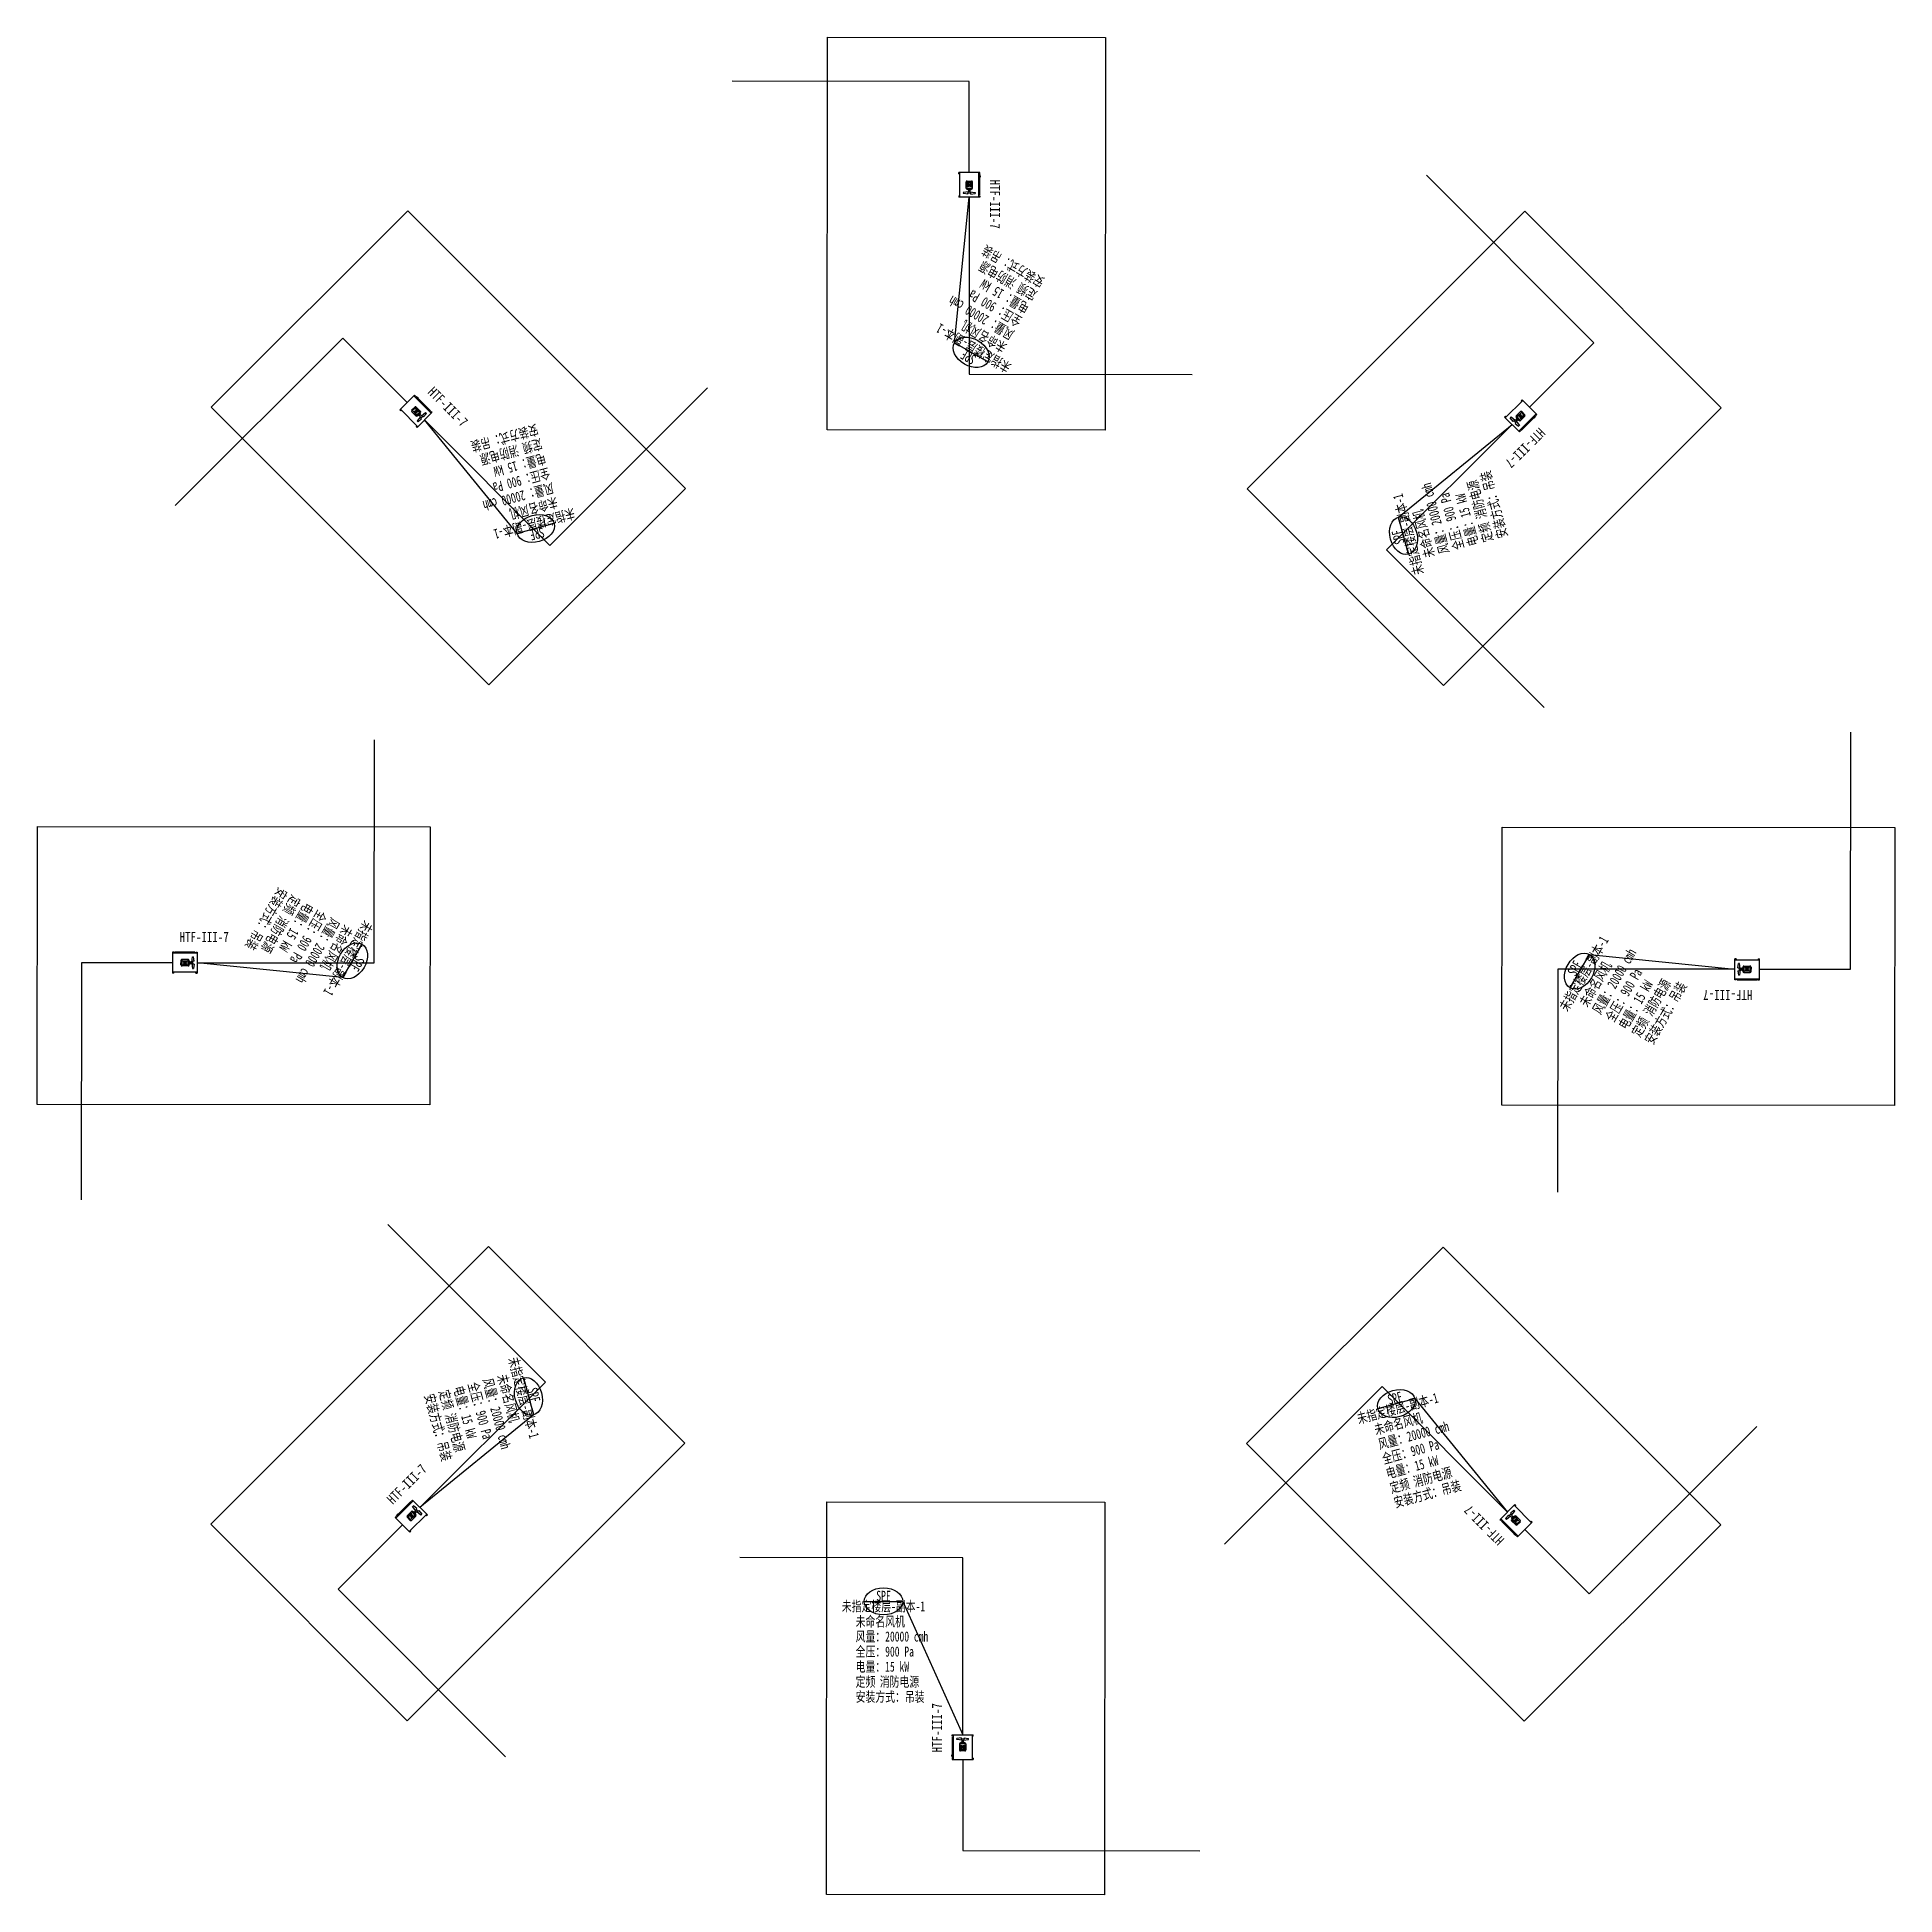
# Model space of a CAD drawing. Header units: inches. Extents: x 18625 to 740902, y -192685 to 58033.
# Drawn here: x 496395 to 565736, y -39359 to 29983 of the extents above; entities that cross this region are included whole.
import ezdxf
from ezdxf.enums import TextEntityAlignment as Align

# ---------------------------------------------------------------- set-up
doc = ezdxf.new("R2010")
doc.units = ezdxf.units.IN
doc.header["$MEASUREMENT"] = 0
doc.layers.add('H-DIMS-FANS', color=7, linetype='Continuous')
doc.layers.add('H-FIRE-FBOX', color=161, linetype='Continuous')
doc.styles.add('TH-STYLE1', font='STFANGSO.TTF', dxfattribs={"width": 0.7})

# ---------------------------------------------------------------- blocks, each defined once
blk = doc.blocks.new('*U2')
for p, q in [((4008, 0), (4788, 0)), ((4788, -50), (4788, 0)), ((4003, -86), (4003, -836)), ((4008, -50), (4008, 0)), ((4043, -50), (4008, -50)), ((4043, 0), (4043, -920)), ((4343, -110), (4178, -128)), ((4178, -173), (4178, -128)), ((4375, -194), (4178, -173)), ((4278, -336), (4278, -562)), ((4518, -336), (4278, -336)), ((4518, -562), (4278, -562)), ((4480, -299), (4315, -299)), ((4480, -599), (4315, -599)), ((4323, -533), (4323, -364)), ((4343, -110), (4343, -153)), ((4453, -153), (4343, -153)), ((4353, -299), (4353, -261)), ((4353, -261), (4443, -261)), ((4360, -517), (4360, -381)), ((4375, -261), (4375, -194)), ((4398, -505), (4398, -393)), ((4420, -194), (4618, -173)), ((4420, -261), (4420, -194)), ((4435, -517), (4435, -381)), ((4443, -299), (4443, -261)), ((4453, -110), (4618, -128)), ((4453, -110), (4453, -153)), ((4473, -533), (4473, -364)), ((4518, -336), (4518, -562)), ((4618, -173), (4618, -128)), ((4753, 0), (4753, -920)), ((4788, -50), (4753, -50)), ((4003, -836), (3986, -741)), ((4003, -836), (4019, -741)), ((4008, -870), (4008, -920)), ((4043, -870), (4008, -870)), ((4008, -920), (4788, -920)), ((4788, -871), (4753, -871)), ((4788, -871), (4788, -921))]:
    blk.add_line(p, q)
for centre, start, end in [((4315, -336), 90, 180), ((4315, -562), 180, 270), ((4480, -336), 0, 90), ((4480, -562), 270, 0)]:
    blk.add_arc(centre, 37.6, start, end)
at = {"layer": 'H-DIMS-FANS'}
for p, q in [((720, 4984), (2160, 4984)), ((2160, 4984), (4398, 0))]:
    blk.add_line(p, q, dxfattribs=at)
blk.add_ellipse((1440, 4984), major_axis=(-720, 0), ratio=0.7, dxfattribs=at)
at = {"style": 'TH-STYLE1', "width": 0.8}
blk.add_text('HTF-III-7', height=375, rotation=90, dxfattribs=at).set_placement((3433, 267), align=Align.MIDDLE_CENTER)
at = {"layer": 'H-DIMS-FANS', "style": 'TH-STYLE1', "width": 0.7}
for tag, p in [('楼层-编号', (1440, 4804)), ('设备符号', (1440, 5194))]:
    blk.add_attdef(tag, text='', height=375, dxfattribs=at).set_placement(p, align=Align.MIDDLE_CENTER)
for tag, p in [('风机功能', (400, 4050)), ('风量', (400, 3488)), ('全压', (400, 2925)), ('电量', (400, 2363)), ('定频', (400, 1800)), ('消防电源', (1301, 1800)), ('安装方式', (400, 1238)), ('备注', (400, 675))]:
    blk.add_attdef(tag, p, '', height=375, dxfattribs=at)
blk = doc.blocks.new('*U3')
for p, q in [((4060, -195), (4736, 195)), ((4705, 178), (5165, -619)), ((4761, 152), (4730, 134)), ((4761, 152), (4736, 195)), ((4085, -238), (4060, -195)), ((4115, -221), (4085, -238)), ((4090, -178), (4550, -974)), ((4099, -272), (4474, -922)), ((4405, -123), (4271, -220)), ((4294, -259), (4271, -220)), ((4475, -179), (4294, -259)), ((4405, -123), (4427, -160)), ((4522, -105), (4427, -160)), ((4670, -231), (4462, -351)), ((4462, -351), (4575, -546)), ((4509, -237), (4475, -179)), ((4619, -217), (4476, -300)), ((4489, -249), (4567, -204)), ((4508, -281), (4489, -249)), ((4501, -68), (4652, 0)), ((4501, -68), (4522, -105)), ((4514, -156), (4675, -39)), ((4548, -215), (4514, -156)), ((4600, -500), (4515, -353)), ((4520, -992), (5196, -602)), ((4624, -466), (4556, -349)), ((4586, -236), (4567, -204)), ((4783, -426), (4575, -546)), ((4650, -438), (4594, -340)), ((4689, -429), (4621, -311)), ((4769, -478), (4626, -560)), ((4730, -424), (4645, -278)), ((4675, -39), (4652, 0)), ((4670, -231), (4783, -426)), ((5171, -559), (5141, -576)), ((5171, -559), (5196, -602)), ((4474, -922), (4412, -848)), ((4474, -922), (4441, -831)), ((4525, -931), (4495, -948)), ((4495, -948), (4520, -992))]:
    blk.add_line(p, q)
for centre, start, end in [((4494, -333), 120, 210), ((4607, -528), 210, 300), ((4638, -250), 30, 120), ((4750, -445), 300, 30)]:
    blk.add_arc(centre, 37.6, start, end)
at = {"layer": 'H-DIMS-FANS'}
for p, q in [((720, 4984), (2160, 4984)), ((2160, 4984), (4398, 0))]:
    blk.add_line(p, q, dxfattribs=at)
blk.add_ellipse((1440, 4984), major_axis=(-720, 0), ratio=0.7, dxfattribs=at)
at = {"style": 'TH-STYLE1', "width": 0.8}
blk.add_text('HTF-III-7', height=375, rotation=120, dxfattribs=at).set_placement((3429, -252), align=Align.MIDDLE_CENTER)
at = {"layer": 'H-DIMS-FANS', "style": 'TH-STYLE1', "width": 0.7}
for tag, p in [('楼层-编号', (1440, 4804)), ('设备符号', (1440, 5194))]:
    blk.add_attdef(tag, text='', height=375, dxfattribs=at).set_placement(p, align=Align.MIDDLE_CENTER)
for tag, p in [('风机功能', (400, 4050)), ('风量', (400, 3488)), ('全压', (400, 2925)), ('电量', (400, 2363)), ('定频', (400, 1800)), ('消防电源', (1301, 1800)), ('安装方式', (400, 1238)), ('备注', (400, 675))]:
    blk.add_attdef(tag, p, '', height=375, dxfattribs=at)

msp = doc.modelspace()

# ---------------------------------------------------------------- linework, layer by layer
for points in [[(536260, 15318), (525886, 15325), (525896, 29983), (536270, 29976)], [(520592, 13132), (513252, 5802), (502894, 16173), (510235, 23503)], [(548885, 5785), (541555, 13126), (551926, 23483), (559257, 16143)], [(511059, 507), (511052, -9867), (496395, -9857), (496402, 516)], [(551072, -9883), (551079, 491), (565736, 481), (565729, -9893)], [(513245, -15162), (520576, -22502), (510205, -32859), (502874, -25519)], [(541539, -22508), (548879, -15178), (559237, -25549), (551896, -32879)], [(525871, -24695), (536244, -24702), (536235, -39359), (525861, -39352)]]:
    msp.add_lwpolyline(points, close=True)
for points in [[(531187, 24934), (531189, 28333), (522343, 28339)], [(552097, 16172), (554502, 18574), (548251, 24833)], [(531187, 24014), (531182, 17399), (539508, 17394)], [(510205, 16344), (507804, 18749), (501544, 12497)], [(510856, 15693), (515530, 11013), (521421, 16896)], [(551447, 15521), (546766, 10847), (552649, 4956)], [(502363, -4567), (508978, -4571), (508984, 3754)], [(560688, -4810), (564086, -4812), (564092, 4035)], [(501443, -4567), (498045, -4564), (498039, -13411)], [(559768, -4810), (553153, -4805), (553147, -13130)], [(510684, -24898), (515365, -20223), (509482, -14333)], [(551275, -25069), (546601, -20389), (540710, -26272)], [(551926, -25720), (554327, -28125), (560587, -21873)], [(510034, -25548), (507629, -27950), (513880, -34210)], [(530944, -33390), (530948, -26775), (522623, -26770)], [(530944, -34310), (530942, -37709), (539788, -37715)]]:
    msp.add_lwpolyline(points)

# ---------------------------------------------------------------- block references
at = {"layer": 'H-FIRE-FBOX'}
ref = msp.add_blockref('*U3', (534995, 21815), dxfattribs=dict(at, rotation=150))
ref.add_attrib('设备符号', 'SPF', dxfattribs={"layer": 'H-DIMS-FANS', "height": 375, "rotation": 150, "style": 'TH-STYLE1', "width": 0.7}).set_placement((531151, 18037), align=Align.MIDDLE_CENTER)
ref.add_attrib('楼层-编号', '未指定楼层-副本-1', dxfattribs={"layer": 'H-DIMS-FANS', "height": 375, "rotation": 150, "style": 'TH-STYLE1', "width": 0.7}).set_placement((531346, 18375), align=Align.MIDDLE_CENTER)
ref.add_attrib('风机功能', '未命名风机', (532624, 18507), dxfattribs={"layer": 'H-DIMS-FANS', "height": 375, "rotation": 150, "style": 'TH-STYLE1', "width": 0.7})
ref.add_attrib('风量', '风量：20000 cmh', (532905, 18994), dxfattribs={"layer": 'H-DIMS-FANS', "height": 375, "rotation": 150, "style": 'TH-STYLE1', "width": 0.7})
ref.add_attrib('全压', '全压：900 Pa', (533187, 19482), dxfattribs={"layer": 'H-DIMS-FANS', "height": 375, "rotation": 150, "style": 'TH-STYLE1', "width": 0.7})
ref.add_attrib('电量', '电量：15 kW', (533468, 19969), dxfattribs={"layer": 'H-DIMS-FANS', "height": 375, "rotation": 150, "style": 'TH-STYLE1', "width": 0.7})
ref.add_attrib('定频', '定频', (533749, 20456), dxfattribs={"layer": 'H-DIMS-FANS', "height": 375, "rotation": 150, "style": 'TH-STYLE1', "width": 0.7})
ref.add_attrib('消防电源', '消防电源', (532969, 20907), dxfattribs={"layer": 'H-DIMS-FANS', "height": 375, "rotation": 150, "style": 'TH-STYLE1', "width": 0.7})
ref.add_attrib('安装方式', '安装方式：吊装', (534030, 20943), dxfattribs={"layer": 'H-DIMS-FANS', "height": 375, "rotation": 150, "style": 'TH-STYLE1', "width": 0.7})
ref = msp.add_blockref('*U3', (515104, 16831), dxfattribs=dict(at, rotation=195))
ref.add_attrib('设备符号', 'SPF', dxfattribs={"layer": 'H-DIMS-FANS', "height": 375, "rotation": 195, "style": 'TH-STYLE1', "width": 0.7}).set_placement((515057, 11442), align=Align.MIDDLE_CENTER)
ref.add_attrib('楼层-编号', '未指定楼层-副本-1', dxfattribs={"layer": 'H-DIMS-FANS', "height": 375, "rotation": 195, "style": 'TH-STYLE1', "width": 0.7}).set_placement((514956, 11819), align=Align.MIDDLE_CENTER)
ref.add_attrib('风机功能', '未命名风机', (515766, 12816), dxfattribs={"layer": 'H-DIMS-FANS', "height": 375, "rotation": 195, "style": 'TH-STYLE1', "width": 0.7})
ref.add_attrib('风量', '风量：20000 cmh', (515620, 13359), dxfattribs={"layer": 'H-DIMS-FANS', "height": 375, "rotation": 195, "style": 'TH-STYLE1', "width": 0.7})
ref.add_attrib('全压', '全压：900 Pa', (515475, 13902), dxfattribs={"layer": 'H-DIMS-FANS', "height": 375, "rotation": 195, "style": 'TH-STYLE1', "width": 0.7})
ref.add_attrib('电量', '电量：15 kW', (515329, 14446), dxfattribs={"layer": 'H-DIMS-FANS', "height": 375, "rotation": 195, "style": 'TH-STYLE1', "width": 0.7})
ref.add_attrib('定频', '定频', (515184, 14989), dxfattribs={"layer": 'H-DIMS-FANS', "height": 375, "rotation": 195, "style": 'TH-STYLE1', "width": 0.7})
ref.add_attrib('消防电源', '消防电源', (514313, 14756), dxfattribs={"layer": 'H-DIMS-FANS', "height": 375, "rotation": 195, "style": 'TH-STYLE1', "width": 0.7})
ref.add_attrib('安装方式', '安装方式：吊装', (515038, 15532), dxfattribs={"layer": 'H-DIMS-FANS', "height": 375, "rotation": 195, "style": 'TH-STYLE1', "width": 0.7})
ref = msp.add_blockref('*U3', (552585, 11274), dxfattribs=dict(at, rotation=105))
ref.add_attrib('设备符号', 'SPF', dxfattribs={"layer": 'H-DIMS-FANS', "height": 375, "rotation": 105, "style": 'TH-STYLE1', "width": 0.7}).set_placement((547195, 11320), align=Align.MIDDLE_CENTER)
ref.add_attrib('楼层-编号', '未指定楼层-副本-1', dxfattribs={"layer": 'H-DIMS-FANS', "height": 375, "rotation": 105, "style": 'TH-STYLE1', "width": 0.7}).set_placement((547572, 11421), align=Align.MIDDLE_CENTER)
ref.add_attrib('风机功能', '未命名风机', (548569, 10611), dxfattribs={"layer": 'H-DIMS-FANS', "height": 375, "rotation": 105, "style": 'TH-STYLE1', "width": 0.7})
ref.add_attrib('风量', '风量：20000 cmh', (549113, 10757), dxfattribs={"layer": 'H-DIMS-FANS', "height": 375, "rotation": 105, "style": 'TH-STYLE1', "width": 0.7})
ref.add_attrib('全压', '全压：900 Pa', (549656, 10903), dxfattribs={"layer": 'H-DIMS-FANS', "height": 375, "rotation": 105, "style": 'TH-STYLE1', "width": 0.7})
ref.add_attrib('电量', '电量：15 kW', (550199, 11048), dxfattribs={"layer": 'H-DIMS-FANS', "height": 375, "rotation": 105, "style": 'TH-STYLE1', "width": 0.7})
ref.add_attrib('定频', '定频', (550743, 11194), dxfattribs={"layer": 'H-DIMS-FANS', "height": 375, "rotation": 105, "style": 'TH-STYLE1', "width": 0.7})
ref.add_attrib('消防电源', '消防电源', (550509, 12064), dxfattribs={"layer": 'H-DIMS-FANS', "height": 375, "rotation": 105, "style": 'TH-STYLE1', "width": 0.7})
ref.add_attrib('安装方式', '安装方式：吊装', (551286, 11339), dxfattribs={"layer": 'H-DIMS-FANS', "height": 375, "rotation": 105, "style": 'TH-STYLE1', "width": 0.7})
ref = msp.add_blockref('*U3', (504562, -758), dxfattribs=dict(at, rotation=239.9999999999999))
ref.add_attrib('设备符号', 'SPF', dxfattribs={"layer": 'H-DIMS-FANS', "height": 375, "rotation": 240, "style": 'TH-STYLE1', "width": 0.7}).set_placement((508340, -4602), align=Align.MIDDLE_CENTER)
ref.add_attrib('楼层-编号', '未指定楼层-副本-1', dxfattribs={"layer": 'H-DIMS-FANS', "height": 375, "rotation": 240, "style": 'TH-STYLE1', "width": 0.7}).set_placement((508002, -4407), align=Align.MIDDLE_CENTER)
ref.add_attrib('风机功能', '未命名风机', (507870, -3129), dxfattribs={"layer": 'H-DIMS-FANS', "height": 375, "rotation": 240, "style": 'TH-STYLE1', "width": 0.7})
ref.add_attrib('风量', '风量：20000 cmh', (507383, -2848), dxfattribs={"layer": 'H-DIMS-FANS', "height": 375, "rotation": 240, "style": 'TH-STYLE1', "width": 0.7})
ref.add_attrib('全压', '全压：900 Pa', (506896, -2567), dxfattribs={"layer": 'H-DIMS-FANS', "height": 375, "rotation": 240, "style": 'TH-STYLE1', "width": 0.7})
ref.add_attrib('电量', '电量：15 kW', (506409, -2286), dxfattribs={"layer": 'H-DIMS-FANS', "height": 375, "rotation": 240, "style": 'TH-STYLE1', "width": 0.7})
ref.add_attrib('定频', '定频', (505921, -2004), dxfattribs={"layer": 'H-DIMS-FANS', "height": 375, "rotation": 240, "style": 'TH-STYLE1', "width": 0.7})
ref.add_attrib('消防电源', '消防电源', (505471, -2785), dxfattribs={"layer": 'H-DIMS-FANS', "height": 375, "rotation": 240, "style": 'TH-STYLE1', "width": 0.7})
ref.add_attrib('安装方式', '安装方式：吊装', (505434, -1723), dxfattribs={"layer": 'H-DIMS-FANS', "height": 375, "rotation": 240, "style": 'TH-STYLE1', "width": 0.7})
ref = msp.add_blockref('*U3', (557569, -8618), dxfattribs=dict(at, rotation=59.99999999999999))
ref.add_attrib('设备符号', 'SPF', dxfattribs={"layer": 'H-DIMS-FANS', "height": 375, "rotation": 60, "style": 'TH-STYLE1', "width": 0.7}).set_placement((553791, -4774), align=Align.MIDDLE_CENTER)
ref.add_attrib('楼层-编号', '未指定楼层-副本-1', dxfattribs={"layer": 'H-DIMS-FANS', "height": 375, "rotation": 60, "style": 'TH-STYLE1', "width": 0.7}).set_placement((554129, -4969), align=Align.MIDDLE_CENTER)
ref.add_attrib('风机功能', '未命名风机', (554261, -6247), dxfattribs={"layer": 'H-DIMS-FANS', "height": 375, "rotation": 60, "style": 'TH-STYLE1', "width": 0.7})
ref.add_attrib('风量', '风量：20000 cmh', (554748, -6528), dxfattribs={"layer": 'H-DIMS-FANS', "height": 375, "rotation": 60, "style": 'TH-STYLE1', "width": 0.7})
ref.add_attrib('全压', '全压：900 Pa', (555235, -6809), dxfattribs={"layer": 'H-DIMS-FANS', "height": 375, "rotation": 60, "style": 'TH-STYLE1', "width": 0.7})
ref.add_attrib('电量', '电量：15 kW', (555722, -7091), dxfattribs={"layer": 'H-DIMS-FANS', "height": 375, "rotation": 60, "style": 'TH-STYLE1', "width": 0.7})
ref.add_attrib('定频', '定频', (556209, -7372), dxfattribs={"layer": 'H-DIMS-FANS', "height": 375, "rotation": 60, "style": 'TH-STYLE1', "width": 0.7})
ref.add_attrib('消防电源', '消防电源', (556660, -6591), dxfattribs={"layer": 'H-DIMS-FANS', "height": 375, "rotation": 60, "style": 'TH-STYLE1', "width": 0.7})
ref.add_attrib('安装方式', '安装方式：吊装', (556697, -7653), dxfattribs={"layer": 'H-DIMS-FANS', "height": 375, "rotation": 60, "style": 'TH-STYLE1', "width": 0.7})
ref = msp.add_blockref('*U3', (509546, -20650), dxfattribs=dict(at, rotation=285))
ref.add_attrib('设备符号', 'SPF', dxfattribs={"layer": 'H-DIMS-FANS', "height": 375, "rotation": 285, "style": 'TH-STYLE1', "width": 0.7}).set_placement((514935, -20697), align=Align.MIDDLE_CENTER)
ref.add_attrib('楼层-编号', '未指定楼层-副本-1', dxfattribs={"layer": 'H-DIMS-FANS', "height": 375, "rotation": 285, "style": 'TH-STYLE1', "width": 0.7}).set_placement((514559, -20798), align=Align.MIDDLE_CENTER)
ref.add_attrib('风机功能', '未命名风机', (513562, -19988), dxfattribs={"layer": 'H-DIMS-FANS', "height": 375, "rotation": 285, "style": 'TH-STYLE1', "width": 0.7})
ref.add_attrib('风量', '风量：20000 cmh', (513018, -20133), dxfattribs={"layer": 'H-DIMS-FANS', "height": 375, "rotation": 285, "style": 'TH-STYLE1', "width": 0.7})
ref.add_attrib('全压', '全压：900 Pa', (512475, -20279), dxfattribs={"layer": 'H-DIMS-FANS', "height": 375, "rotation": 285, "style": 'TH-STYLE1', "width": 0.7})
ref.add_attrib('电量', '电量：15 kW', (511932, -20424), dxfattribs={"layer": 'H-DIMS-FANS', "height": 375, "rotation": 285, "style": 'TH-STYLE1', "width": 0.7})
ref.add_attrib('定频', '定频', (511388, -20570), dxfattribs={"layer": 'H-DIMS-FANS', "height": 375, "rotation": 285, "style": 'TH-STYLE1', "width": 0.7})
ref.add_attrib('消防电源', '消防电源', (511621, -21440), dxfattribs={"layer": 'H-DIMS-FANS', "height": 375, "rotation": 285, "style": 'TH-STYLE1', "width": 0.7})
ref.add_attrib('安装方式', '安装方式：吊装', (510845, -20715), dxfattribs={"layer": 'H-DIMS-FANS', "height": 375, "rotation": 285, "style": 'TH-STYLE1', "width": 0.7})
ref = msp.add_blockref('*U3', (547027, -26208), dxfattribs=dict(at, rotation=15))
ref.add_attrib('设备符号', 'SPF', dxfattribs={"layer": 'H-DIMS-FANS', "height": 375, "rotation": 15, "style": 'TH-STYLE1', "width": 0.7}).set_placement((547074, -20818), align=Align.MIDDLE_CENTER)
ref.add_attrib('楼层-编号', '未指定楼层-副本-1', dxfattribs={"layer": 'H-DIMS-FANS', "height": 375, "rotation": 15, "style": 'TH-STYLE1', "width": 0.7}).set_placement((547175, -21195), align=Align.MIDDLE_CENTER)
ref.add_attrib('风机功能', '未命名风机', (546365, -22192), dxfattribs={"layer": 'H-DIMS-FANS', "height": 375, "rotation": 15, "style": 'TH-STYLE1', "width": 0.7})
ref.add_attrib('风量', '风量：20000 cmh', (546510, -22735), dxfattribs={"layer": 'H-DIMS-FANS', "height": 375, "rotation": 15, "style": 'TH-STYLE1', "width": 0.7})
ref.add_attrib('全压', '全压：900 Pa', (546656, -23279), dxfattribs={"layer": 'H-DIMS-FANS', "height": 375, "rotation": 15, "style": 'TH-STYLE1', "width": 0.7})
ref.add_attrib('电量', '电量：15 kW', (546802, -23822), dxfattribs={"layer": 'H-DIMS-FANS', "height": 375, "rotation": 15, "style": 'TH-STYLE1', "width": 0.7})
ref.add_attrib('定频', '定频', (546947, -24365), dxfattribs={"layer": 'H-DIMS-FANS', "height": 375, "rotation": 15, "style": 'TH-STYLE1', "width": 0.7})
ref.add_attrib('消防电源', '消防电源', (547818, -24132), dxfattribs={"layer": 'H-DIMS-FANS', "height": 375, "rotation": 15, "style": 'TH-STYLE1', "width": 0.7})
ref.add_attrib('安装方式', '安装方式：吊装', (547093, -24909), dxfattribs={"layer": 'H-DIMS-FANS', "height": 375, "rotation": 15, "style": 'TH-STYLE1', "width": 0.7})
ref = msp.add_blockref('*U2', (526546, -33390), dxfattribs=at)
ref.add_attrib('设备符号', 'SPF', dxfattribs={"layer": 'H-DIMS-FANS', "height": 375, "style": 'TH-STYLE1', "width": 0.7}).set_placement((527986, -28197), align=Align.MIDDLE_CENTER)
ref.add_attrib('楼层-编号', '未指定楼层-副本-1', dxfattribs={"layer": 'H-DIMS-FANS', "height": 375, "style": 'TH-STYLE1', "width": 0.7}).set_placement((527986, -28587), align=Align.MIDDLE_CENTER)
ref.add_attrib('风机功能', '未命名风机', (526946, -29340), dxfattribs={"layer": 'H-DIMS-FANS', "height": 375, "style": 'TH-STYLE1', "width": 0.7})
ref.add_attrib('风量', '风量：20000 cmh', (526946, -29903), dxfattribs={"layer": 'H-DIMS-FANS', "height": 375, "style": 'TH-STYLE1', "width": 0.7})
ref.add_attrib('全压', '全压：900 Pa', (526946, -30465), dxfattribs={"layer": 'H-DIMS-FANS', "height": 375, "style": 'TH-STYLE1', "width": 0.7})
ref.add_attrib('电量', '电量：15 kW', (526946, -31028), dxfattribs={"layer": 'H-DIMS-FANS', "height": 375, "style": 'TH-STYLE1', "width": 0.7})
ref.add_attrib('定频', '定频', (526946, -31590), dxfattribs={"layer": 'H-DIMS-FANS', "height": 375, "style": 'TH-STYLE1', "width": 0.7})
ref.add_attrib('消防电源', '消防电源', (527847, -31590), dxfattribs={"layer": 'H-DIMS-FANS', "height": 375, "style": 'TH-STYLE1', "width": 0.7})
ref.add_attrib('安装方式', '安装方式：吊装', (526946, -32153), dxfattribs={"layer": 'H-DIMS-FANS', "height": 375, "style": 'TH-STYLE1', "width": 0.7})

doc.saveas('drawing.dxf')
